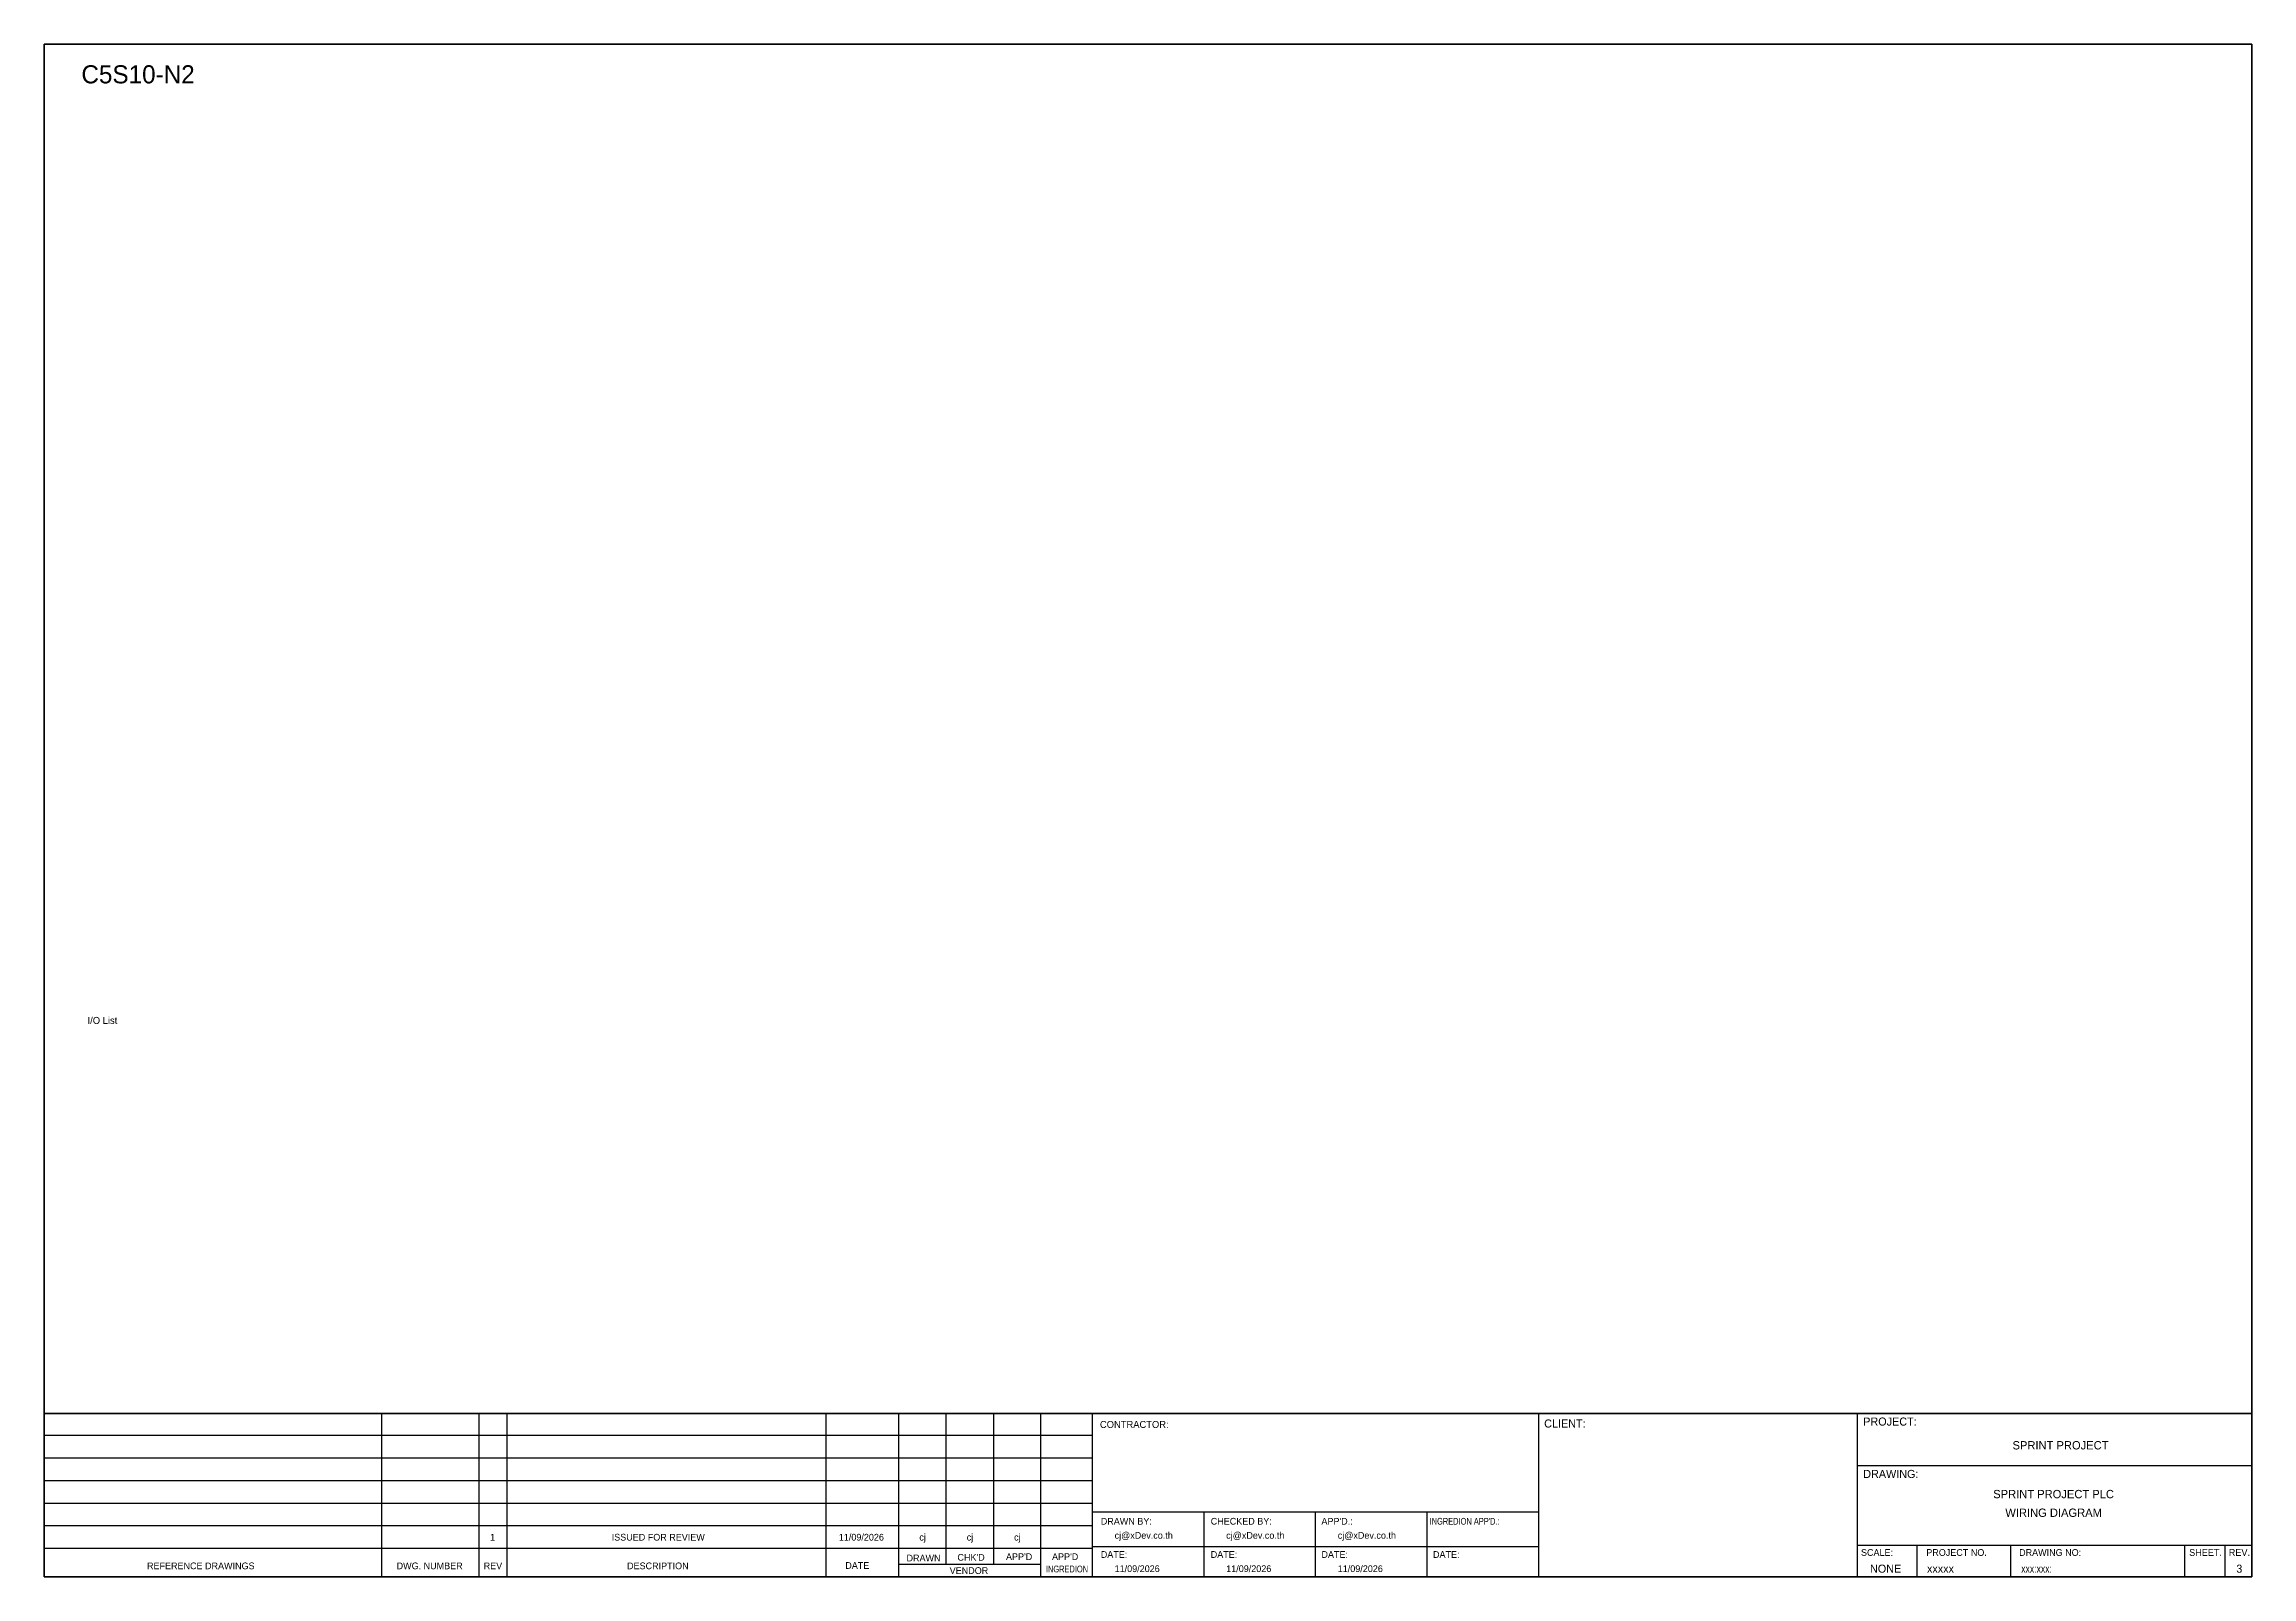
# Model space of a CAD drawing. Header units: metres. Extents: x 0 to 20667, y -39055 to 2704.
# Drawn here: x 4193 to 8087, y -33046 to -30342 of the extents above; entities that cross this region are included whole.
import ezdxf
from ezdxf.enums import TextEntityAlignment as Align

# ---------------------------------------------------------------- set-up
doc = ezdxf.new("R2010")
doc.units = ezdxf.units.M

msp = doc.modelspace()

# ---------------------------------------------------------------- texts
at = {"color": 2}
msp.add_text('C5S10-N2', height=32, dxfattribs=at).set_placement((4259, -30411.4))
at = {"color": 4, "ltscale": 100}
for s, p in [('SPRINT PROJECT', (7749.2, -32814.2)), ('SPRINT PROJECT PLC', (7737, -32900.3)), ('WIRING DIAGRAM', (7737, -32933.2))]:
    msp.add_text(s, height=14.693, dxfattribs=at).set_placement(p, align=Align.MIDDLE_CENTER)
at = {"layer": 'GT_1', "color": 4}
for s, p in [('CLIENT:', (6838.6, -32782.9)), ('PROJECT:', (7401.3, -32779.5)), ('DRAWING:', (7401.3, -32871.9))]:
    msp.add_text(s, height=14.25, dxfattribs=at).set_placement(p)
at = {"layer": 'MEMBER', "color": 4, "ltscale": 0.8}
for s, height, p in [('I/O List', 12.35, (4269.9, -32070.8)), ('CONTRACTOR:', 12.35, (6055.2, -32783.6)), ('DRAWN BY:', 11.88, (6056.7, -32954.2)), ('cj@xDev.co.th', 11.875, (6081.1, -32979.1)), ('CHECKED BY:', 11.875, (6250.6, -32954.2)), ('cj@xDev.co.th', 11.875, (6277.9, -32979.1)), ("APP'D.:", 11.88, (6445.8, -32954.2)), ('cj@xDev.co.th', 11.875, (6474.6, -32979.1)), ('DRAWN', 11.88, (5714.1, -33019.1)), ("CHK'D", 11.88, (5803.9, -33017.9)), ("APP'D", 11.88, (5889.5, -33016.7)), ("APP'D", 11.88, (5970.7, -33016.7)), ('DATE:', 11.88, (6056.7, -33012.8)), ('DATE:', 11.88, (6250.6, -33012.8)), ('DATE:', 11.88, (6445.8, -33012.8)), ('DATE:', 11.88, (6642.6, -33012.8)), ('SCALE:', 11.88, (7397.3, -33009.3)), ('PROJECT NO.', 11.875, (7512.5, -33009.3)), ('DRAWING NO:', 11.875, (7676.2, -33009.3)), ('SHEET.', 12, (7976, -33009.3)), ('REV.', 12, (8045.9, -33009.3)), ('REFERENCE DRAWINGS', 11.875, (4374.7, -33032.9)), ('DWG. NUMBER', 11.875, (4814.9, -33032.9)), ('REV', 11.88, (4968.4, -33032.9)), ('DESCRIPTION', 11.875, (5221.3, -33032.9)), ('DATE', 11.88, (5606.1, -33032.2)), ('VENDOR', 11.88, (5790.2, -33041.2)), ('11/09/2026', 11.88, (6081.1, -33037.9)), ('11/09/2026', 11.88, (6277.9, -33037.9)), ('11/09/2026', 11.88, (6474.6, -33037.9)), ('NONE', 14.23, (7413.3, -33039)), ('xxxxx', 14.23, (7513.7, -33039))]:
    msp.add_text(s, height=height, dxfattribs=at).set_placement(p)
for s, height, p in [('1', 11.9, (4984.2, -32976.4)), ('ISSUED FOR REVIEW', 11.875, (5276.3, -32976.4)), ('11/09/2026', 11.88, (5634.5, -32976.4)), ('cj', 11.88, (5742.4, -32976.4)), ('cj', 11.88, (5826, -32976.4)), ('cj', 11.88, (5909.5, -32976.4))]:
    msp.add_text(s, height=height, dxfattribs=at).set_placement(p, align=Align.MIDDLE_CENTER)
at = {"layer": 'MEMBER', "color": 4, "ltscale": 0.8, "width": 0.8}
for s, height, p in [("INGREDION APP'D.:", 11.875, (6636.6, -32954.2)), ('INGREDION', 11.88, (5959.9, -33038.4)), ('xxx:xxx:', 14.23, (7679.9, -33039))]:
    msp.add_text(s, height=height, dxfattribs=at).set_placement(p)
at = {"layer": 'MEMBER', "color": 4, "ltscale": 0.8}
msp.add_text('3', height=14.2, dxfattribs=at).set_placement((8064.5, -33039), align=Align.CENTER)

# ---------------------------------------------------------------- linework, layer by layer
at = {"color": 4}
for p, q in [((7495.6, -32990.3), (7495.6, -33046.4)), ((7660.9, -32990.3), (7660.9, -33046.4))]:
    msp.add_line(p, q, dxfattribs=at)
at = {"color": 4, "ltscale": 0.5}
for p, q in [((7968, -32990.3), (7968, -33046.4)), ((7968, -32990.3), (7968, -33046.4)), ((8039.2, -32990.3), (8039.2, -33046.4)), ((8039.2, -32990.3), (8039.2, -33046.4))]:
    msp.add_line(p, q, dxfattribs=at)
at = {"layer": 'GT_1', "color": 4}
for p, q in [((4788.7, -33046.4), (4788.7, -32758.2)), ((4960.6, -33046.4), (4960.6, -32758.2)), ((5009.7, -33046.4), (5009.7, -32758.2)), ((5572.4, -33046.4), (5572.4, -32758.2)), ((5700.7, -33046.4), (5700.7, -32758.2)), ((5784.3, -33024.6), (5784.3, -32758.2)), ((5867.8, -33024.5), (5867.8, -32758.2)), ((5951.1, -33046.4), (5951.1, -32758.2)), ((6042.1, -33046.4), (6042.1, -32758.2)), ((6829.1, -33046.4), (6829.1, -32758.2)), ((7391.4, -33046.4), (7391.4, -32758.2)), ((7391.4, -33046.4), (7391.4, -32758.2)), ((7391.4, -33046.4), (7391.4, -32758.2)), ((6042.1, -32797), (4193.3, -32797)), ((6042.1, -32836.8), (4193.3, -32836.8)), ((6042.1, -32876.8), (4193.3, -32876.8)), ((6042.1, -32916.7), (4193.3, -32916.7)), ((6829.1, -32932), (6042.1, -32932)), ((6238.9, -33046.4), (6238.9, -32932)), ((6435.6, -33046.4), (6435.6, -32932)), ((6632.4, -33046.4), (6632.4, -32932)), ((6042.1, -32956.6), (4193.3, -32956.6)), ((6042, -32996.5), (4193.3, -32996.5)), ((6829.1, -32993.5), (6042.1, -32993.5)), ((7391.4, -32990.3), (8086.6, -32990.3)), ((5951.1, -33024.6), (5700.7, -33024.6))]:
    msp.add_line(p, q, dxfattribs=at)
at = {"layer": 'HELPPOINT', "color": 4, "lineweight": 35}
for p, q in [((4193.3, -33046.4), (4193.3, -30342.1)), ((4193.3, -30342.1), (8086.6, -30342.1)), ((4193.3, -33046.4), (4193.3, -30342.1)), ((4193.3, -30342.1), (8086.6, -30342.1)), ((8086.6, -30342.1), (8086.6, -33046.4)), ((8086.6, -30342.1), (8086.6, -33046.4)), ((8086.6, -33046.4), (4193.3, -33046.4)), ((8086.6, -33046.4), (4193.3, -33046.4))]:
    msp.add_line(p, q, dxfattribs=at)
at = {"layer": 'HELPPOINT', "color": 4}
for p, q in [((7391.4, -32849.8), (8086.6, -32849.8)), ((7391.4, -32849.8), (8086.6, -32849.8)), ((7391.4, -32990.3), (8086.6, -32990.3))]:
    msp.add_line(p, q, dxfattribs=at)
at = {"layer": 'MEMBER', "color": 4, "lineweight": 35}
msp.add_line((4193.3, -32758.2), (8086.6, -32758.2), dxfattribs=at)
msp.add_line((4193.3, -32758.2), (8086.6, -32758.2), dxfattribs=at)
at = {"layer": 'MEMBER', "color": 4}
for p, q in [((7391.4, -32849.8), (8086.6, -32849.8)), ((7391.4, -32849.8), (8086.6, -32849.8)), ((7391.4, -32990.3), (8086.6, -32990.3)), ((7391.4, -32990.3), (8086.6, -32990.3))]:
    msp.add_line(p, q, dxfattribs=at)

msp.set_redraw_order([(e.dxf.handle, doc.entitydb.next_handle()) for e in msp.query("TEXT MTEXT ATTDEF DIMENSION ARC_DIMENSION")])  # texts and dimensions are drawn at this point

doc.saveas('drawing.dxf')
